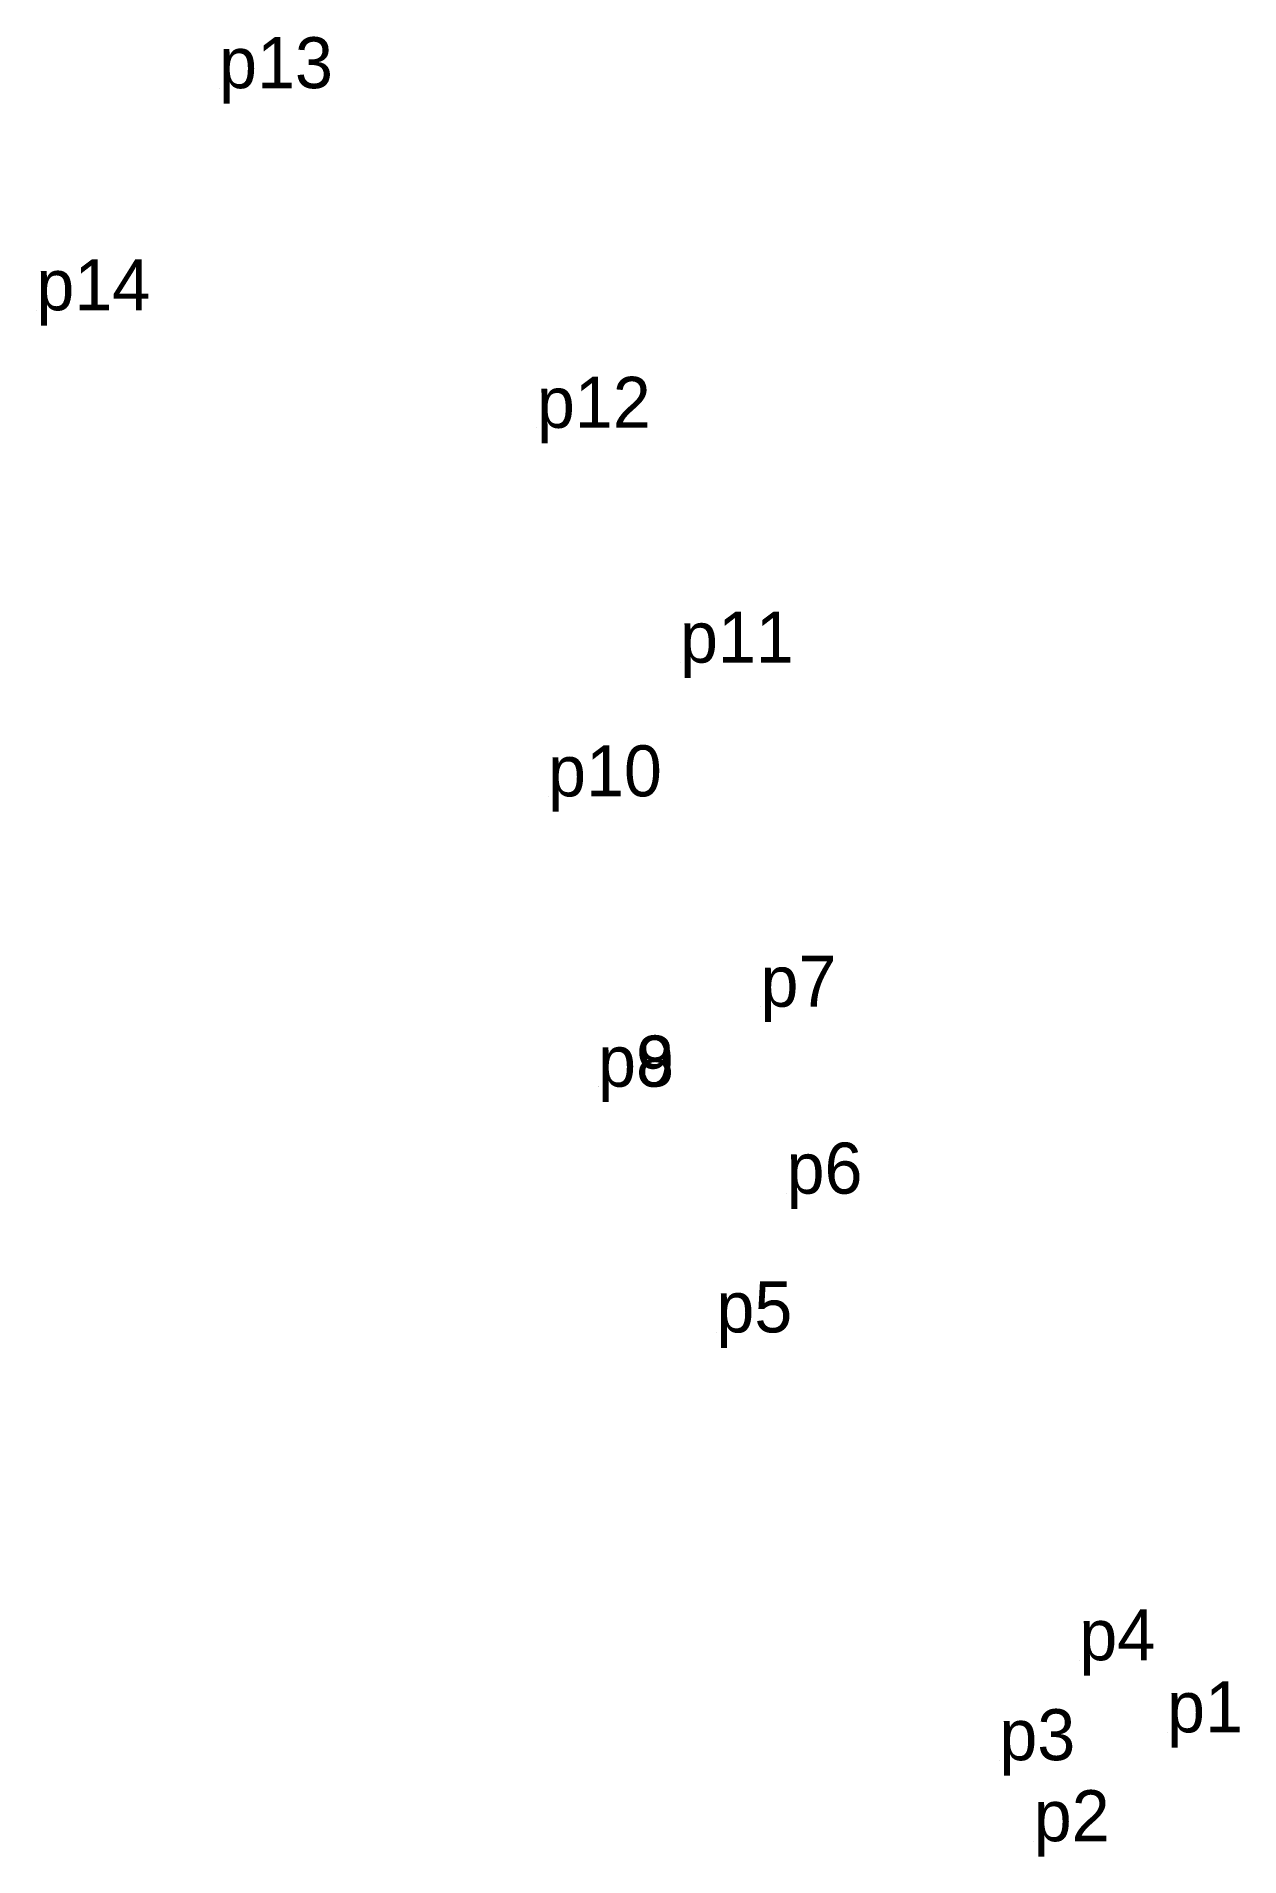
# Model space of a CAD drawing. Extents: x 533903 to 552830, y 1817839 to 1851843.
# Drawn here: x 552656.4 to 552698.8, y 1848574.4 to 1848638.6 of the extents above; entities that cross this region are included whole.
import ezdxf

# ---------------------------------------------------------------- set-up
doc = ezdxf.new("R2010")
doc.units = 0
doc.layers.add('Level 12', color=7, linetype='Continuous')
doc.layers.add('Level 7', color=7, linetype='Continuous')

msp = doc.modelspace()

# ---------------------------------------------------------------- texts
at = {"layer": 'Level 12'}
for s, p in [('p13', (552662.829, 1848636.796)), ('p13', (552662.829, 1848636.796)), ('p14', (552656.381, 1848628.961)), ('p14', (552656.381, 1848628.961)), ('p12', (552674.045, 1848624.815)), ('p12', (552674.045, 1848624.815)), ('p11', (552679.094, 1848616.532)), ('p11', (552679.094, 1848616.532)), ('p10', (552674.438, 1848611.815)), ('p10', (552674.438, 1848611.815)), ('p7', (552681.936, 1848604.394)), ('p7', (552681.936, 1848604.394)), ('p9', (552676.203, 1848601.573)), ('p9', (552676.203, 1848601.573)), ('p8', (552676.204, 1848601.578)), ('p8', (552676.204, 1848601.578)), ('p6', (552682.855, 1848597.8)), ('p6', (552682.855, 1848597.8)), ('p5', (552680.378, 1848592.904)), ('p5', (552680.378, 1848592.904)), ('p4', (552693.185, 1848581.34)), ('p4', (552693.185, 1848581.34)), ('p1', (552696.282, 1848578.797)), ('p1', (552696.282, 1848578.797)), ('p3', (552690.364, 1848577.814)), ('p3', (552690.364, 1848577.814)), ('p2', (552691.578, 1848574.957)), ('p2', (552691.578, 1848574.957))]:
    msp.add_text(s, height=1.8, dxfattribs=at).set_placement(p)

# ---------------------------------------------------------------- linework, layer by layer
at = {"layer": 'Level 7'}
for p, q in [((552662.829, 1848636.796), (552662.829, 1848636.796)), ((552662.829, 1848636.796), (552662.829, 1848636.796)), ((552656.381, 1848628.961), (552656.381, 1848628.961)), ((552656.381, 1848628.961), (552656.381, 1848628.961)), ((552674.045, 1848624.815), (552674.045, 1848624.815)), ((552674.045, 1848624.815), (552674.045, 1848624.815)), ((552679.094, 1848616.532), (552679.094, 1848616.532)), ((552679.094, 1848616.532), (552679.094, 1848616.532)), ((552674.438, 1848611.815), (552674.438, 1848611.815)), ((552674.438, 1848611.815), (552674.438, 1848611.815)), ((552681.936, 1848604.394), (552681.936, 1848604.394)), ((552681.936, 1848604.394), (552681.936, 1848604.394)), ((552676.203, 1848601.573), (552676.203, 1848601.573)), ((552676.203, 1848601.573), (552676.203, 1848601.573)), ((552676.204, 1848601.578), (552676.204, 1848601.578)), ((552676.204, 1848601.578), (552676.204, 1848601.578)), ((552682.855, 1848597.8), (552682.855, 1848597.8)), ((552682.855, 1848597.8), (552682.855, 1848597.8)), ((552680.378, 1848592.904), (552680.378, 1848592.904)), ((552680.378, 1848592.904), (552680.378, 1848592.904)), ((552693.185, 1848581.34), (552693.185, 1848581.34)), ((552693.185, 1848581.34), (552693.185, 1848581.34)), ((552696.282, 1848578.797), (552696.282, 1848578.797)), ((552696.282, 1848578.797), (552696.282, 1848578.797)), ((552690.364, 1848577.814), (552690.364, 1848577.814)), ((552690.364, 1848577.814), (552690.364, 1848577.814)), ((552691.578, 1848574.957), (552691.578, 1848574.957)), ((552691.578, 1848574.957), (552691.578, 1848574.957))]:
    msp.add_line(p, q, dxfattribs=at)

msp.set_redraw_order([(e.dxf.handle, doc.entitydb.next_handle()) for e in msp.query("TEXT MTEXT ATTDEF DIMENSION ARC_DIMENSION")])  # texts and dimensions are drawn at this point

doc.saveas('drawing.dxf')
